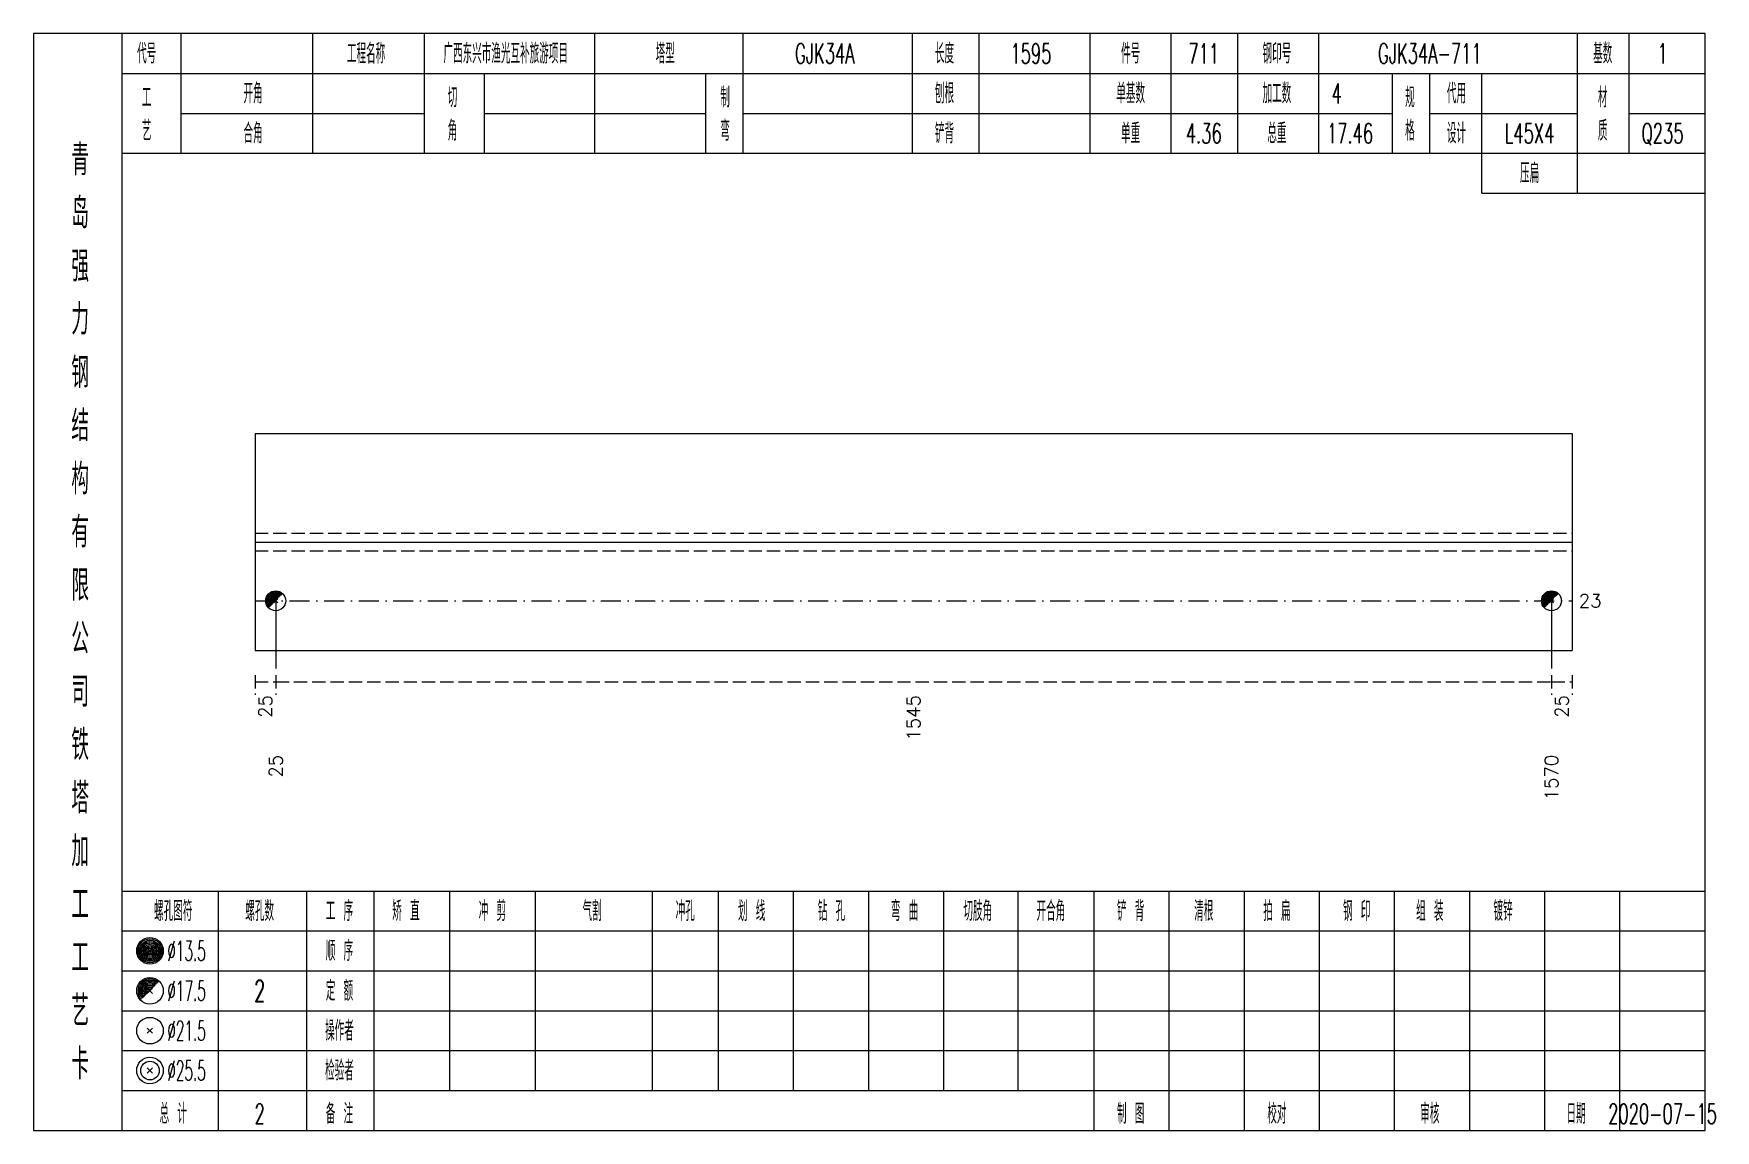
# Model space of a CAD drawing. Extents: x 0 to 2606, y -377 to 6479.
# Drawn here: x 784.2 to 1037.1, y 3325 to 3490 of the extents above; entities that cross this region are included whole.
import ezdxf
from ezdxf.enums import TextEntityAlignment as Align

# ---------------------------------------------------------------- set-up
doc = ezdxf.new("R2010")
doc.units = 0
doc.header["$MEASUREMENT"] = 0
doc.linetypes.add('一点画线', pattern=[5.2, 3, -1, 0.2, -1])
doc.linetypes.add('虚线', pattern=[2.75, 2, -0.75])
doc.layers.get('0').update_dxf_attribs({"linetype": 'CONTINUOUS', "lineweight": 25})
doc.layers.add('1', color=7, linetype='CONTINUOUS', lineweight=25)
doc.layers.add('4', color=7, linetype='CONTINUOUS', lineweight=25)
doc.styles.get("Standard").update_dxf_attribs({"font": 'simplex.shx', "width": 0.7, "height": 3, "bigfont": 'gbhzfs.shx'})

msp = doc.modelspace()

# ---------------------------------------------------------------- texts
at = {"color": 7, "linetype": 'Continuous', "lineweight": 13}
msp.add_text('23', height=2, dxfattribs=at).set_placement((1016.6, 3404.67), align=Align.MIDDLE_LEFT)
at = {"color": 8, "linetype": 'Continuous', "lineweight": 9}
for s, p in [('25', (819.05, 3390.5)), ('1545', (916.55, 3390.5)), ('25', (1014.05, 3390.5))]:
    msp.add_text(s, height=2, rotation=90, dxfattribs=at).set_placement(p, align=Align.MIDDLE_RIGHT)
at = {"layer": '1', "color": 7, "linetype": 'Continuous', "lineweight": 13}
for s, p in [('25', (820.61, 3381.5)), ('1570', (1012.49, 3381.5))]:
    msp.add_text(s, height=2, rotation=90, dxfattribs=at).set_placement(p, align=Align.MIDDLE_RIGHT)
at = {"layer": '4', "color": 1, "linetype": 'Continuous', "lineweight": 13}
for s, height, width, p in [('代号', 3, 0.6, (801.2, 3487)), ('工程名称', 3, 0.6, (834.2, 3487)), ('广西东兴市渔光互补旅游项目', 3, 0.6, (855.2, 3487)), ('塔型', 3, 0.6, (879.2, 3487)), ('GJK34A', 3, 0.6, (903.2, 3487)), ('长度', 3, 0.6, (921.2, 3487)), ('1595', 3, 0.6, (934.2, 3487)), ('件号', 3, 0.6, (949.2, 3487)), ('711', 3, 0.6, (960.2, 3487)), ('钢印号', 3, 0.6, (971.2, 3487)), ('GJK34A-711', 3, 0.6, (994.2, 3487)), ('基数', 3, 0.6, (1020.2, 3487)), ('1', 3, 0.6, (1029.2, 3487)), ('工', 3, 0.6, (801.2, 3480.4)), ('开角', 3, 0.6, (817.2, 3481)), ('切', 3, 0.6, (847.2, 3480.4)), ('制', 3, 0.6, (888.2, 3480.4)), ('刨根', 3, 0.6, (921.2, 3481)), ('单基数', 3, 0.6, (949.2, 3481)), ('加工数', 3, 0.6, (971.2, 3481)), ('4', 3, 0.6, (980.2, 3481)), ('规', 3, 0.6, (991.2, 3480.4)), ('代用', 3, 0.6, (998.2, 3481)), ('材', 3, 0.6, (1020.2, 3480.4)), ('艺', 3, 0.6, (801.2, 3475.4)), ('合角', 3, 0.6, (817.2, 3475)), ('角', 3, 0.6, (847.2, 3475.4)), ('弯', 3, 0.6, (888.2, 3475.4)), ('铲背', 3, 0.6, (921.2, 3475)), ('单重', 3, 0.6, (949.2, 3475)), ('4.36', 3, 0.6, (960.2, 3475)), ('总重', 3, 0.6, (971.2, 3475)), ('17.46', 3, 0.6, (982.2, 3475)), ('格', 3, 0.6, (991.2, 3475.4)), ('设计', 3, 0.6, (998.2, 3475)), ('L45X4', 3, 0.6, (1009.2, 3475)), ('质', 3, 0.6, (1020.2, 3475.4)), ('Q235', 3, 0.6, (1029.2, 3475)), ('青', 4.6, 0.8, (791.2, 3471)), ('压扁', 3, 0.6, (1009.2, 3469)), ('岛', 4.6, 0.8, (791.2, 3463)), ('强', 4.6, 0.8, (791.2, 3455)), ('力', 4.6, 0.8, (791.2, 3447)), ('钢', 4.6, 0.8, (791.2, 3439)), ('结', 4.6, 0.8, (791.2, 3431)), ('构', 4.6, 0.8, (791.2, 3423)), ('有', 4.6, 0.8, (791.2, 3415)), ('限', 4.6, 0.8, (791.2, 3407)), ('公', 4.6, 0.8, (791.2, 3399)), ('司', 4.6, 0.8, (791.2, 3391)), ('铁', 4.6, 0.8, (791.2, 3383)), ('塔', 4.6, 0.8, (791.2, 3375)), ('加', 4.6, 0.8, (791.2, 3367)), ('工', 4.6, 0.8, (791.2, 3359)), ('螺孔图符', 3, 0.6, (805.2, 3358)), ('螺孔数', 3, 0.6, (818.2, 3358)), ('工 序', 3, 0.6, (830.2, 3358)), ('矫 直', 3, 0.6, (840.2, 3358)), ('冲 剪', 3, 0.6, (853.2, 3358)), ('气割', 3, 0.6, (868.2, 3358)), ('冲孔', 3, 0.6, (882.2, 3358)), ('划 线', 3, 0.6, (892.2, 3358)), ('钻 孔', 3, 0.6, (904.2, 3358)), ('弯 曲', 3, 0.6, (915.2, 3358)), ('切肢角', 3, 0.6, (926.2, 3358)), ('开合角', 3, 0.6, (937.2, 3358)), ('铲 背', 3, 0.6, (949.2, 3358)), ('清根', 3, 0.6, (960.2, 3358)), ('拍 扁', 3, 0.6, (971.2, 3358)), ('钢 印', 3, 0.6, (983.2, 3358)), ('组 装', 3, 0.6, (994.2, 3358)), ('镀锌', 3, 0.6, (1005.2, 3358)), ('工', 4.6, 0.8, (791.2, 3351)), ('%%C13.5', 3, 0.5, (807.2, 3352)), ('顺 序', 3, 0.6, (830.2, 3352)), ('%%C17.5', 3, 0.5, (807.2, 3346)), ('2', 3.2, 0.6, (818.2, 3346)), ('定 额', 3, 0.6, (830.2, 3346)), ('艺', 4.6, 0.8, (791.2, 3343)), ('%%C21.5', 3, 0.5, (807.2, 3340)), ('操作者', 3, 0.6, (830.2, 3340)), ('卡', 4.6, 0.8, (791.2, 3335)), ('%%C25.5', 3, 0.5, (807.2, 3334)), ('检验者', 3, 0.6, (830.2, 3334)), ('总 计', 3, 0.6, (805.2, 3327.5)), ('2', 3, 0.6, (818.2, 3327.5)), ('备 注', 3, 0.6, (830.2, 3327.5)), ('制 图', 3, 0.6, (949.2, 3327.5)), ('校对', 3, 0.6, (971.2, 3327.5)), ('审核', 3, 0.6, (994.2, 3327.5)), ('日期', 3, 0.6, (1016.2, 3327.5)), ('2020-07-15', 3, 0.6, (1029.2, 3327.5))]:
    msp.add_text(s, height=height, dxfattribs=dict(at, width=width)).set_placement(p, align=Align.MIDDLE_CENTER)

# ---------------------------------------------------------------- linework, layer by layer
at = {"color": 7, "linetype": 'Continuous', "lineweight": 18}
for p, q in [((817.5, 3429.83), (817.5, 3397.17)), ((817.5, 3429.83), (1015.6, 3429.83)), ((1015.6, 3429.83), (1015.6, 3397.17)), ((817.5, 3413.5), (1015.6, 3413.5))]:
    msp.add_line(p, q, dxfattribs=at)
at = {"color": 1, "linetype": '虚线', "lineweight": 18}
for p, q in [((817.5, 3414.83), (1015.6, 3414.83)), ((817.5, 3412.17), (1015.6, 3412.17))]:
    msp.add_line(p, q, dxfattribs=at)
at = {"color": 3, "linetype": '一点画线', "lineweight": 13}
msp.add_line((817.5, 3404.67), (1015.6, 3404.67), dxfattribs=at)
at = {"color": 7, "linetype": 'Continuous', "lineweight": 13}
for p, q in [((820.61, 3404.67), (820.61, 3394.5)), ((1012.49, 3404.67), (1012.49, 3394.5))]:
    msp.add_line(p, q, dxfattribs=at)
at = {"color": 8, "linetype": '虚线', "lineweight": 9}
for p, q in [((817.5, 3393.5), (817.5, 3390.5)), ((817.5, 3392.5), (820.61, 3392.5)), ((820.61, 3393.5), (820.61, 3390.5)), ((820.61, 3393.5), (820.61, 3390.5)), ((820.61, 3392.5), (1012.49, 3392.5)), ((1012.49, 3393.5), (1012.49, 3390.5)), ((1012.49, 3393.5), (1012.49, 3390.5)), ((1012.49, 3392.5), (1015.6, 3392.5)), ((1015.6, 3393.5), (1015.6, 3390.5))]:
    msp.add_line(p, q, dxfattribs=at)
at = {"layer": '1', "color": 7, "linetype": 'Continuous', "lineweight": 0}
for p, q in [((820.31, 3404.37), (820.91, 3404.97)), ((820.31, 3404.97), (820.91, 3404.37)), ((1012.19, 3404.37), (1012.79, 3404.97)), ((1012.19, 3404.97), (1012.79, 3404.37))]:
    msp.add_line(p, q, dxfattribs=at)
at = {"layer": '1', "color": 7, "linetype": 'Continuous', "lineweight": 18}
msp.add_line((817.5, 3397.17), (1015.6, 3397.17), dxfattribs=at)
at = {"layer": '1', "color": 7, "linetype": 'Continuous', "lineweight": 13}
for centre in [(820.61, 3404.67), (1012.49, 3404.67)]:
    msp.add_circle(centre, 1.5, dxfattribs=at)
for centre, radius in [((820.61, 3404.67), 1.35), ((820.61, 3404.67), 1.2), ((820.61, 3404.67), 1.05), ((820.61, 3404.67), 0.9), ((820.61, 3404.67), 0.75), ((820.61, 3404.67), 0.6), ((820.61, 3404.67), 0.45), ((820.61, 3404.67), 0.3), ((820.61, 3404.67), 0.15), ((1012.49, 3404.67), 1.35), ((1012.49, 3404.67), 1.2), ((1012.49, 3404.67), 1.05), ((1012.49, 3404.67), 0.9), ((1012.49, 3404.67), 0.75), ((1012.49, 3404.67), 0.6), ((1012.49, 3404.67), 0.45), ((1012.49, 3404.67), 0.3), ((1012.49, 3404.67), 0.15)]:
    msp.add_arc(centre, radius, 45, 225, dxfattribs=at)
at = {"layer": '4', "color": 1, "linetype": 'Continuous', "lineweight": 18}
for p, q in [((797.5, 3325), (797.5, 3490)), ((806.4, 3472), (806.4, 3490)), ((826.2, 3472), (826.2, 3490)), ((843, 3472), (843, 3490)), ((868.6, 3472), (868.6, 3490)), ((890.9, 3472), (890.9, 3490)), ((916.4, 3472), (916.4, 3490)), ((926.4, 3472), (926.4, 3490)), ((943.1, 3472), (943.1, 3490)), ((955.3, 3472), (955.3, 3490)), ((965.3, 3472), (965.3, 3490)), ((977.5, 3472), (977.5, 3490)), ((1016.4, 3466), (1016.4, 3490)), ((1024.2, 3472), (1024.2, 3490)), ((797.5, 3484), (1035.6, 3484)), ((852, 3472), (852, 3484)), ((885.3, 3472), (885.3, 3484)), ((988.6, 3472), (988.6, 3484)), ((994.2, 3472), (994.2, 3484)), ((1002, 3466), (1002, 3484)), ((806.4, 3478), (843, 3478)), ((852, 3478), (885.3, 3478)), ((890.9, 3478), (988.6, 3478)), ((994.2, 3478), (1016.4, 3478)), ((1024.2, 3478), (1035.6, 3478)), ((797.5, 3472), (1035.6, 3472)), ((1002, 3466), (1035.6, 3466)), ((797.5, 3361), (1035.6, 3361)), ((812, 3325), (812, 3361)), ((825.3, 3325), (825.3, 3361)), ((835.4, 3325), (835.4, 3361)), ((846.8, 3331), (846.8, 3361)), ((859.7, 3331), (859.7, 3361)), ((877.3, 3331), (877.3, 3361)), ((887.2, 3331), (887.2, 3361)), ((898.5, 3331), (898.5, 3361)), ((909.8, 3331), (909.8, 3361)), ((921.1, 3331), (921.1, 3361)), ((932.3, 3331), (932.3, 3361)), ((943.7, 3331), (943.7, 3361)), ((955, 3331), (955, 3361)), ((966.3, 3331), (966.3, 3361)), ((977.6, 3331), (977.6, 3361)), ((988.9, 3331), (988.9, 3361)), ((1000.2, 3331), (1000.2, 3361)), ((1011.5, 3331), (1011.5, 3361)), ((1022.8, 3331), (1022.8, 3361)), ((797.5, 3355), (1035.6, 3355)), ((797.5, 3349), (1035.6, 3349)), ((797.5, 3343), (1035.6, 3343)), ((797.5, 3337), (1035.6, 3337)), ((797.5, 3331), (1035.6, 3331)), ((943.7, 3325), (943.7, 3331)), ((955, 3325), (955, 3331)), ((966.3, 3325), (966.3, 3331)), ((977.6, 3325), (977.6, 3331)), ((988.9, 3325), (988.9, 3331)), ((1000.2, 3325), (1000.2, 3331)), ((1011.5, 3325), (1011.5, 3331)), ((1022.8, 3325), (1022.8, 3331))]:
    msp.add_line(p, q, dxfattribs=at)
at = {"layer": '4', "color": 7, "linetype": 'Continuous', "lineweight": 13}
for p, q in [((801.5, 3351.8), (801.9, 3352.2)), ((801.9, 3351.8), (801.5, 3352.2)), ((801.3, 3339.6), (802.1, 3340.4)), ((802.1, 3339.6), (801.3, 3340.4)), ((801.3, 3333.6), (802.1, 3334.4)), ((802.1, 3333.6), (801.3, 3334.4))]:
    msp.add_line(p, q, dxfattribs=at)
at = {"layer": '4', "color": 7, "linetype": 'Continuous', "lineweight": 0}
for p, q in [((801.3, 3345.6), (802.1, 3346.4)), ((801.3, 3346.4), (802.1, 3345.6))]:
    msp.add_line(p, q, dxfattribs=at)
at = {"layer": '4', "color": 1, "linetype": 'Continuous', "lineweight": 18}
msp.add_lwpolyline([(784.2, 3490), (784.2, 3325), (1035.6, 3325), (1035.6, 3490)], close=True, dxfattribs=at)
at = {"layer": '4', "color": 7, "linetype": 'Continuous', "lineweight": 13}
for centre, radius in [((801.7, 3352), 2), ((801.7, 3352), 1.8), ((801.7, 3352), 1.6), ((801.7, 3352), 1.4), ((801.7, 3352), 1.2), ((801.7, 3352), 1), ((801.7, 3352), 0.8), ((801.7, 3352), 0.6), ((801.7, 3352), 0.4), ((801.7, 3352), 0.2), ((801.7, 3346), 2), ((801.7, 3340), 2), ((801.7, 3334), 2), ((801.7, 3334), 1.4)]:
    msp.add_circle(centre, radius, dxfattribs=at)
for radius in [1.8, 1.6, 1.4, 1.2, 1, 0.8, 0.6, 0.4, 0.2]:
    msp.add_arc((801.7, 3346), radius, 45, 225, dxfattribs=at)

msp.set_redraw_order([(e.dxf.handle, doc.entitydb.next_handle()) for e in msp.query("TEXT MTEXT ATTDEF DIMENSION ARC_DIMENSION")])  # texts and dimensions are drawn at this point

doc.saveas('drawing.dxf')
